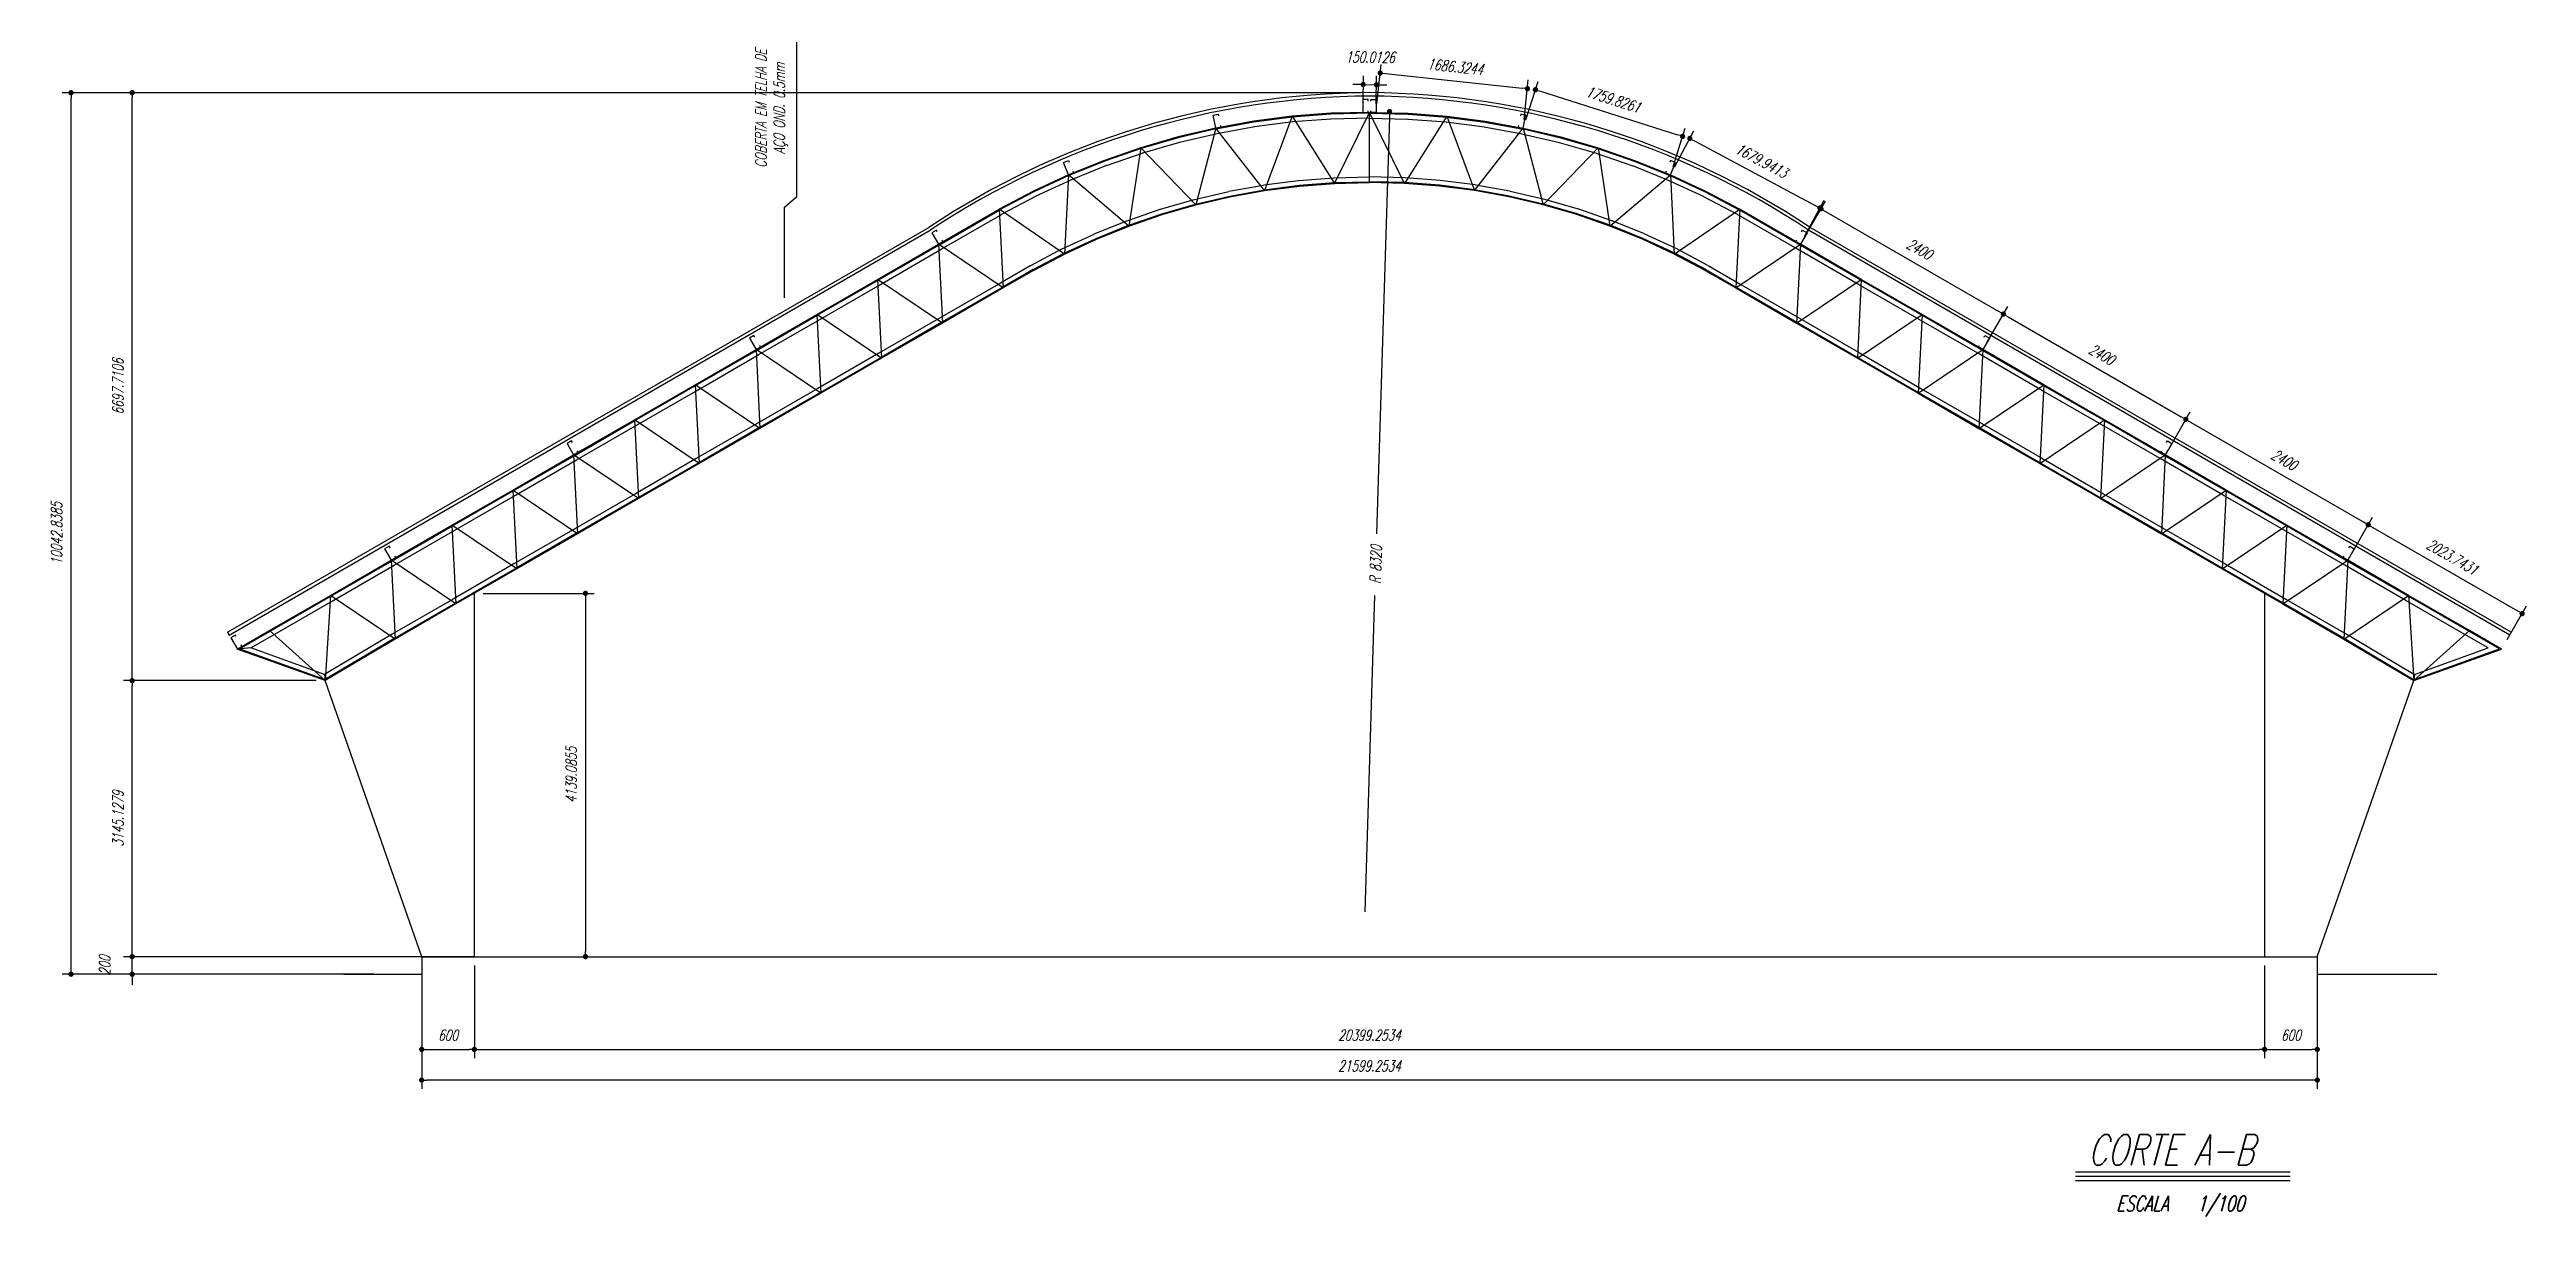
# Model space of a CAD drawing. Extents: x -187 to 453, y 281 to 902.
# Drawn here: x 304.14 to 332.37, y 408.96 to 422.26 of the extents above; entities that cross this region are included whole.
import ezdxf

# ---------------------------------------------------------------- set-up
doc = ezdxf.new("R2010")
doc.units = 0
doc.header["$MEASUREMENT"] = 0
doc.header["$PDMODE"] = 35
doc.layers.get('DEFPOINTS').update_dxf_attribs({"linetype": 'CONTINUOUS'})
for name, color, linetype in [('CARGAS', 3, 'CONTINUOUS'), ('CARIMBO', 1, 'CONTINUOUS'), ('COTA', 1, 'CONTINUOUS'), ('FORMA', 2, 'CONTINUOUS'), ('NPILAR', 4, 'CONTINUOUS'), ('PILAR', 4, 'CONTINUOUS'), ('Trelica', 2, 'CONTINUOUS')]:
    doc.layers.add(name, color=color, linetype=linetype)
doc.styles.add('E100', font='romans.shx', dxfattribs={"width": 0.7, "oblique": 15, "height": 0.125})
doc.styles.add('E140', font='romans.shx', dxfattribs={"width": 0.7, "oblique": 15, "height": 0.175})
doc.dimstyles.get("Standard").update_dxf_attribs({"dimtxt": 0.18, "dimasz": 0.18, "dimexe": 0.18, "dimexo": 0.0625, "dimgap": 0.09, "dimtad": 0, "dimtih": 1, "dimtoh": 1, "dimdec": 4, "dimzin": 0, "dimdsep": 46, "dimtxsty": 'Standard', "dimcen": 0.09, "dimadec": 0, "dimazin": 0, "dimtfac": 1, "dimtdec": 4, "dimtofl": 0, "dimtmove": 0, "dimatfit": 3, "dimfxl": 1, "dimtolj": 1, "dimtzin": 0, "dimarcsym": 0})

# ---------------------------------------------------------------- blocks, each defined once
blk = doc.blocks.new('DOT')
at = {"layer": 'CARGAS', "color": 0, "linetype": 'ByBlock'}
blk.add_line((-0.5, 0), (-1, 0), dxfattribs=at)
at = {"layer": 'CARGAS', "color": 0, "linetype": 'ByBlock', "const_width": 0.5}
blk.add_lwpolyline([(-0.25, 0, 1), (0.25, 0, 1)], format="xyb", close=True, dxfattribs=at)
blk = doc.blocks.new('*D62')
at = {"layer": 'COTA', "linetype": 'Continuous', "lineweight": -2, "transparency": 16777216}
for p, q in [((308.884, 411.922), (304.985, 411.922)), ((305.085, 411.982), (305.085, 412.042)), ((305.085, 411.722), (305.085, 411.922)), ((307.84, 411.722), (304.985, 411.722)), ((305.085, 411.662), (305.085, 411.602))]:
    blk.add_line(p, q, dxfattribs=at)
at = {"layer": 'DEFPOINTS', "color": 0, "linetype": 'Continuous', "transparency": 16777216}
for p in [(305.085, 411.922), (308.984, 411.922), (307.94, 411.722)]:
    blk.add_point(p, dxfattribs=at)
at = {"layer": 'COTA', "linetype": 'Continuous', "lineweight": -2, "transparency": 16777216, "xscale": 0.06, "yscale": 0.06, "zscale": 0.06}
for p, rotation in [((305.085, 411.922), 270), ((305.085, 411.722), 90)]:
    blk.add_blockref('DOT', p, dxfattribs=dict(at, rotation=rotation))
at = {"layer": 'COTA', "color": 2, "linetype": 'Continuous', "transparency": 16777216, "insert": (304.773, 411.822), "char_height": 0.125, "attachment_point": 5, "rotation": 90, "style": 'E100'}
blk.add_mtext('\\A1;200', dxfattribs=at)
blk = doc.blocks.new('*D63')
at = {"layer": 'COTA', "linetype": 'Continuous', "lineweight": -2, "transparency": 16777216}
for p, q in [((307.183, 415.067), (304.985, 415.067)), ((305.085, 411.982), (305.085, 415.007)), ((308.884, 411.922), (304.985, 411.922))]:
    blk.add_line(p, q, dxfattribs=at)
at = {"layer": 'DEFPOINTS', "color": 0, "linetype": 'Continuous', "transparency": 16777216}
for p in [(305.085, 415.067), (307.283, 415.067), (308.984, 411.922)]:
    blk.add_point(p, dxfattribs=at)
at = {"layer": 'COTA', "linetype": 'Continuous', "lineweight": -2, "transparency": 16777216, "xscale": 0.06, "yscale": 0.06, "zscale": 0.06}
for p, rotation in [((305.085, 415.067), 90), ((305.085, 411.922), 270)]:
    blk.add_blockref('DOT', p, dxfattribs=dict(at, rotation=rotation))
at = {"layer": 'COTA', "color": 2, "linetype": 'Continuous', "transparency": 16777216, "insert": (304.923, 413.494), "char_height": 0.125, "attachment_point": 5, "rotation": 90, "style": 'E100'}
blk.add_mtext('\\A1;3145.1279', dxfattribs=at)
blk = doc.blocks.new('*D64')
at = {"layer": 'COTA', "linetype": 'Continuous', "lineweight": -2, "transparency": 16777216}
for p, q in [((319.083, 421.764), (304.985, 421.764)), ((305.085, 415.127), (305.085, 421.704)), ((307.183, 415.067), (304.985, 415.067))]:
    blk.add_line(p, q, dxfattribs=at)
at = {"layer": 'DEFPOINTS', "color": 0, "linetype": 'Continuous', "transparency": 16777216}
for p in [(305.085, 421.764), (319.183, 421.764), (307.283, 415.067)]:
    blk.add_point(p, dxfattribs=at)
at = {"layer": 'COTA', "linetype": 'Continuous', "lineweight": -2, "transparency": 16777216, "xscale": 0.06, "yscale": 0.06, "zscale": 0.06}
for p, rotation in [((305.085, 421.764), 90), ((305.085, 415.067), 270)]:
    blk.add_blockref('DOT', p, dxfattribs=dict(at, rotation=rotation))
at = {"layer": 'COTA', "color": 2, "linetype": 'Continuous', "transparency": 16777216, "insert": (304.923, 418.416), "char_height": 0.125, "attachment_point": 5, "rotation": 90, "style": 'E100'}
blk.add_mtext('\\A1;6697.7106', dxfattribs=at)
blk = doc.blocks.new('*D65')
at = {"layer": 'COTA', "linetype": 'Continuous', "lineweight": -2, "transparency": 16777216}
for p, q in [((319.41, 421.489), (319.265, 416.739)), ((319.134, 412.434), (319.244, 416.037))]:
    blk.add_line(p, q, dxfattribs=at)
at = {"layer": 'DEFPOINTS', "color": 0, "linetype": 'Continuous', "transparency": 16777216}
for p in [(319.412, 421.549), (319.134, 412.434)]:
    blk.add_point(p, dxfattribs=at)
at = {"layer": 'COTA', "linetype": 'Continuous', "lineweight": -2, "transparency": 16777216, "xscale": 0.06, "yscale": 0.06, "zscale": 0.06, "rotation": 88.25401142877048}
blk.add_blockref('DOT', (319.412, 421.549), dxfattribs=at)
at = {"layer": 'COTA', "color": 2, "linetype": 'Continuous', "transparency": 16777216, "insert": (319.255, 416.388), "char_height": 0.125, "attachment_point": 5, "rotation": 88.254, "style": 'E100'}
blk.add_mtext('\\A1;R 8320', dxfattribs=at)
blk = doc.blocks.new('*D41')
at = {"layer": 'COTA', "linetype": 'Continuous', "lineweight": -2, "transparency": 16777216}
for p, q in [((319.11, 421.64), (319.114, 421.957)), ((319.26, 421.638), (319.264, 421.955)), ((319.052, 421.858), (318.992, 421.859)), ((319.112, 421.857), (319.262, 421.855)), ((319.322, 421.855), (319.382, 421.854))]:
    blk.add_line(p, q, dxfattribs=at)
at = {"layer": 'DEFPOINTS', "color": 0, "linetype": 'Continuous', "transparency": 16777216}
for p in [(319.262, 421.855), (319.108, 421.54), (319.258, 421.538)]:
    blk.add_point(p, dxfattribs=at)
at = {"layer": 'COTA', "linetype": 'Continuous', "lineweight": -2, "transparency": 16777216, "xscale": 0.06, "yscale": 0.06, "zscale": 0.06}
for p, rotation in [((319.112, 421.857), 359.2586855782577), ((319.262, 421.855), 179.2586855782576)]:
    blk.add_blockref('DOT', p, dxfattribs=dict(at, rotation=rotation))
at = {"layer": 'COTA', "color": 2, "linetype": 'Continuous', "transparency": 16777216, "insert": (319.191, 422.169), "char_height": 0.125, "attachment_point": 5, "rotation": 359.2587, "style": 'E100'}
blk.add_mtext('\\A1;150.0126', dxfattribs=at)
blk = doc.blocks.new('*D42')
at = {"layer": 'COTA', "linetype": 'Continuous', "lineweight": -2, "transparency": 16777216}
for p, q in [((319.269, 421.638), (319.316, 422.087)), ((319.366, 421.981), (320.923, 421.816)), ((320.946, 421.46), (320.993, 421.909))]:
    blk.add_line(p, q, dxfattribs=at)
at = {"layer": 'DEFPOINTS', "color": 0, "linetype": 'Continuous', "transparency": 16777216}
for p in [(320.983, 421.81), (319.258, 421.538), (320.935, 421.36)]:
    blk.add_point(p, dxfattribs=at)
at = {"layer": 'COTA', "linetype": 'Continuous', "lineweight": -2, "transparency": 16777216, "xscale": 0.06, "yscale": 0.06, "zscale": 0.06}
for p, rotation in [((319.306, 421.988), 173.9385632115407), ((320.983, 421.81), 353.9385632115407)]:
    blk.add_blockref('DOT', p, dxfattribs=dict(at, rotation=rotation))
at = {"layer": 'COTA', "color": 2, "linetype": 'Continuous', "transparency": 16777216, "insert": (320.162, 422.06), "char_height": 0.125, "attachment_point": 5, "rotation": 353.9386, "style": 'E100'}
blk.add_mtext('\\A1;1686.3244', dxfattribs=at)
blk = doc.blocks.new('*D43')
at = {"layer": 'COTA', "linetype": 'Continuous', "lineweight": -2, "transparency": 16777216}
for p, q in [((320.965, 421.456), (321.104, 421.893)), ((321.131, 421.78), (322.694, 421.284)), ((322.643, 420.924), (322.782, 421.361))]:
    blk.add_line(p, q, dxfattribs=at)
at = {"layer": 'DEFPOINTS', "color": 0, "linetype": 'Continuous', "transparency": 16777216}
for p in [(320.935, 421.36), (322.751, 421.266), (322.613, 420.828)]:
    blk.add_point(p, dxfattribs=at)
at = {"layer": 'COTA', "linetype": 'Continuous', "lineweight": -2, "transparency": 16777216, "xscale": 0.06, "yscale": 0.06, "zscale": 0.06}
for p, rotation in [((321.074, 421.798), 162.4095696743918), ((322.751, 421.266), 342.4095696743918)]:
    blk.add_blockref('DOT', p, dxfattribs=dict(at, rotation=rotation))
at = {"layer": 'COTA', "color": 2, "linetype": 'Continuous', "transparency": 16777216, "insert": (321.962, 421.687), "char_height": 0.125, "attachment_point": 5, "rotation": 342.4096, "style": 'E100'}
blk.add_mtext('\\A1;1759.8261', dxfattribs=at)
blk = doc.blocks.new('*D44')
at = {"layer": 'COTA', "linetype": 'Continuous', "lineweight": -2, "transparency": 16777216}
for p, q in [((322.66, 420.917), (322.881, 421.331)), ((322.887, 421.214), (324.263, 420.48)), ((324.142, 420.125), (324.363, 420.54))]:
    blk.add_line(p, q, dxfattribs=at)
at = {"layer": 'DEFPOINTS', "color": 0, "linetype": 'Continuous', "transparency": 16777216}
for p in [(322.613, 420.828), (324.316, 420.451), (324.095, 420.037)]:
    blk.add_point(p, dxfattribs=at)
at = {"layer": 'COTA', "linetype": 'Continuous', "lineweight": -2, "transparency": 16777216, "xscale": 0.06, "yscale": 0.06, "zscale": 0.06}
for p, rotation in [((322.834, 421.243), 151.8991665331276), ((324.316, 420.451), 331.8991665331276)]:
    blk.add_blockref('DOT', p, dxfattribs=dict(at, rotation=rotation))
at = {"layer": 'COTA', "color": 2, "linetype": 'Continuous', "transparency": 16777216, "insert": (323.651, 420.99), "char_height": 0.125, "attachment_point": 5, "rotation": 331.8992, "style": 'E100'}
blk.add_mtext('\\A1;1679.9413', dxfattribs=at)
blk = doc.blocks.new('*D45')
at = {"layer": 'COTA', "linetype": 'Continuous', "lineweight": -2, "transparency": 16777216}
for p, q in [((324.145, 420.124), (324.378, 420.528)), ((324.38, 420.412), (326.355, 419.272)), ((326.223, 418.924), (326.457, 419.329))]:
    blk.add_line(p, q, dxfattribs=at)
at = {"layer": 'DEFPOINTS', "color": 0, "linetype": 'Continuous', "transparency": 16777216}
for p in [(324.095, 420.037), (326.407, 419.242), (326.173, 418.837)]:
    blk.add_point(p, dxfattribs=at)
at = {"layer": 'COTA', "linetype": 'Continuous', "lineweight": -2, "transparency": 16777216, "xscale": 0.06, "yscale": 0.06, "zscale": 0.06}
for p, rotation in [((324.328, 420.442), 150.0035515601863), ((326.407, 419.242), 330.0035515601863)]:
    blk.add_blockref('DOT', p, dxfattribs=dict(at, rotation=rotation))
at = {"layer": 'COTA', "color": 2, "linetype": 'Continuous', "transparency": 16777216, "insert": (325.449, 419.983), "char_height": 0.125, "attachment_point": 5, "rotation": 330.0036, "style": 'E100'}
blk.add_mtext('\\A1;2400', dxfattribs=at)
blk = doc.blocks.new('*D46')
at = {"layer": 'COTA', "linetype": 'Continuous', "lineweight": -2, "transparency": 16777216}
for p, q in [((326.223, 418.924), (326.457, 419.329)), ((326.459, 419.212), (328.433, 418.072)), ((328.302, 417.724), (328.535, 418.129))]:
    blk.add_line(p, q, dxfattribs=at)
at = {"layer": 'DEFPOINTS', "color": 0, "linetype": 'Continuous', "transparency": 16777216}
for p in [(326.173, 418.837), (328.485, 418.042), (328.252, 417.637)]:
    blk.add_point(p, dxfattribs=at)
at = {"layer": 'COTA', "linetype": 'Continuous', "lineweight": -2, "transparency": 16777216, "xscale": 0.06, "yscale": 0.06, "zscale": 0.06}
for p, rotation in [((326.407, 419.242), 150.0035515601845), ((328.485, 418.042), 330.0035515601846)]:
    blk.add_blockref('DOT', p, dxfattribs=dict(at, rotation=rotation))
at = {"layer": 'COTA', "color": 2, "linetype": 'Continuous', "transparency": 16777216, "insert": (327.527, 418.783), "char_height": 0.125, "attachment_point": 5, "rotation": 330.0036, "style": 'E100'}
blk.add_mtext('\\A1;2400', dxfattribs=at)
blk = doc.blocks.new('*D47')
at = {"layer": 'COTA', "linetype": 'Continuous', "lineweight": -2, "transparency": 16777216}
for p, q in [((328.302, 417.724), (328.535, 418.129)), ((328.537, 418.012), (330.512, 416.872)), ((330.38, 416.524), (330.614, 416.929))]:
    blk.add_line(p, q, dxfattribs=at)
at = {"layer": 'DEFPOINTS', "color": 0, "linetype": 'Continuous', "transparency": 16777216}
for p in [(328.252, 417.637), (330.564, 416.842), (330.33, 416.437)]:
    blk.add_point(p, dxfattribs=at)
at = {"layer": 'COTA', "linetype": 'Continuous', "lineweight": -2, "transparency": 16777216, "xscale": 0.06, "yscale": 0.06, "zscale": 0.06}
for p, rotation in [((328.485, 418.042), 150.0035515601845), ((330.564, 416.842), 330.0035515601846)]:
    blk.add_blockref('DOT', p, dxfattribs=dict(at, rotation=rotation))
at = {"layer": 'COTA', "color": 2, "linetype": 'Continuous', "transparency": 16777216, "insert": (329.606, 417.583), "char_height": 0.125, "attachment_point": 5, "rotation": 330.0036, "style": 'E100'}
blk.add_mtext('\\A1;2400', dxfattribs=at)
blk = doc.blocks.new('*D48')
at = {"layer": 'COTA', "linetype": 'Continuous', "lineweight": -2, "transparency": 16777216}
for p, q in [((330.38, 416.524), (330.614, 416.929)), ((330.616, 416.812), (332.265, 415.86)), ((332.145, 415.534), (332.367, 415.917))]:
    blk.add_line(p, q, dxfattribs=at)
at = {"layer": 'DEFPOINTS', "color": 0, "linetype": 'Continuous', "transparency": 16777216}
for p in [(330.33, 416.437), (332.317, 415.83), (332.095, 415.448)]:
    blk.add_point(p, dxfattribs=at)
at = {"layer": 'COTA', "linetype": 'Continuous', "lineweight": -2, "transparency": 16777216, "xscale": 0.06, "yscale": 0.06, "zscale": 0.06}
for p, rotation in [((330.564, 416.842), 150.0035515601845), ((332.317, 415.83), 330.0035515601846)]:
    blk.add_blockref('DOT', p, dxfattribs=dict(at, rotation=rotation))
at = {"layer": 'COTA', "color": 2, "linetype": 'Continuous', "transparency": 16777216, "insert": (331.521, 416.477), "char_height": 0.125, "attachment_point": 5, "rotation": 330.0036, "style": 'E100'}
blk.add_mtext('\\A1;2023.7431', dxfattribs=at)
blk = doc.blocks.new('*D56')
at = {"layer": 'COTA', "linetype": 'Continuous', "lineweight": -2, "transparency": 16777216}
for p, q in [((308.384, 411.822), (308.384, 410.766)), ((308.984, 411.822), (308.984, 410.766)), ((308.444, 410.866), (308.924, 410.866))]:
    blk.add_line(p, q, dxfattribs=at)
at = {"layer": 'DEFPOINTS', "color": 0, "linetype": 'Continuous', "transparency": 16777216}
for p in [(308.384, 411.922), (308.984, 411.922), (308.984, 410.866)]:
    blk.add_point(p, dxfattribs=at)
at = {"layer": 'COTA', "linetype": 'Continuous', "lineweight": -2, "transparency": 16777216, "xscale": 0.06, "yscale": 0.06, "zscale": 0.06, "rotation": 180}
blk.add_blockref('DOT', (308.384, 410.866), dxfattribs=at)
at = {"layer": 'COTA', "linetype": 'Continuous', "lineweight": -2, "transparency": 16777216, "xscale": 0.06, "yscale": 0.06, "zscale": 0.06}
blk.add_blockref('DOT', (308.984, 410.866), dxfattribs=at)
at = {"layer": 'COTA', "color": 2, "linetype": 'Continuous', "transparency": 16777216, "insert": (308.684, 411.028), "char_height": 0.125, "attachment_point": 5, "style": 'E100'}
blk.add_mtext('\\A1;600', dxfattribs=at)
blk = doc.blocks.new('*D57')
at = {"layer": 'COTA', "linetype": 'Continuous', "lineweight": -2, "transparency": 16777216}
for p, q in [((308.984, 411.822), (308.984, 410.766)), ((329.383, 411.822), (329.383, 410.766)), ((309.044, 410.866), (329.323, 410.866))]:
    blk.add_line(p, q, dxfattribs=at)
at = {"layer": 'DEFPOINTS', "color": 0, "linetype": 'Continuous', "transparency": 16777216}
for p in [(308.984, 411.922), (329.383, 411.922), (329.383, 410.866)]:
    blk.add_point(p, dxfattribs=at)
at = {"layer": 'COTA', "linetype": 'Continuous', "lineweight": -2, "transparency": 16777216, "xscale": 0.06, "yscale": 0.06, "zscale": 0.06, "rotation": 180}
blk.add_blockref('DOT', (308.984, 410.866), dxfattribs=at)
at = {"layer": 'COTA', "linetype": 'Continuous', "lineweight": -2, "transparency": 16777216, "xscale": 0.06, "yscale": 0.06, "zscale": 0.06}
blk.add_blockref('DOT', (329.383, 410.866), dxfattribs=at)
at = {"layer": 'COTA', "color": 2, "linetype": 'Continuous', "transparency": 16777216, "insert": (319.183, 411.028), "char_height": 0.125, "attachment_point": 5, "style": 'E100'}
blk.add_mtext('\\A1;20399.2534', dxfattribs=at)
blk = doc.blocks.new('*D58')
at = {"layer": 'COTA', "linetype": 'Continuous', "lineweight": -2, "transparency": 16777216}
for p, q in [((329.383, 411.822), (329.383, 410.766)), ((329.983, 411.822), (329.983, 410.766)), ((329.443, 410.866), (329.923, 410.866))]:
    blk.add_line(p, q, dxfattribs=at)
at = {"layer": 'DEFPOINTS', "color": 0, "linetype": 'Continuous', "transparency": 16777216}
for p in [(329.383, 411.922), (329.983, 411.922), (329.983, 410.866)]:
    blk.add_point(p, dxfattribs=at)
at = {"layer": 'COTA', "linetype": 'Continuous', "lineweight": -2, "transparency": 16777216, "xscale": 0.06, "yscale": 0.06, "zscale": 0.06, "rotation": 180}
blk.add_blockref('DOT', (329.383, 410.866), dxfattribs=at)
at = {"layer": 'COTA', "linetype": 'Continuous', "lineweight": -2, "transparency": 16777216, "xscale": 0.06, "yscale": 0.06, "zscale": 0.06}
blk.add_blockref('DOT', (329.983, 410.866), dxfattribs=at)
at = {"layer": 'COTA', "color": 2, "linetype": 'Continuous', "transparency": 16777216, "insert": (329.683, 411.028), "char_height": 0.125, "attachment_point": 5, "style": 'E100'}
blk.add_mtext('\\A1;600', dxfattribs=at)
blk = doc.blocks.new('*D59')
at = {"layer": 'COTA', "linetype": 'Continuous', "lineweight": -2, "transparency": 16777216}
for p, q in [((329.983, 411.722), (329.983, 410.416)), ((308.384, 411.451), (308.384, 410.416)), ((329.923, 410.516), (308.444, 410.516))]:
    blk.add_line(p, q, dxfattribs=at)
at = {"layer": 'DEFPOINTS', "color": 0, "linetype": 'Continuous', "transparency": 16777216}
for p in [(329.983, 411.822), (308.384, 411.551), (308.384, 410.516)]:
    blk.add_point(p, dxfattribs=at)
at = {"layer": 'COTA', "linetype": 'Continuous', "lineweight": -2, "transparency": 16777216, "xscale": 0.06, "yscale": 0.06, "zscale": 0.06, "rotation": 180}
blk.add_blockref('DOT', (308.384, 410.516), dxfattribs=at)
at = {"layer": 'COTA', "linetype": 'Continuous', "lineweight": -2, "transparency": 16777216, "xscale": 0.06, "yscale": 0.06, "zscale": 0.06}
blk.add_blockref('DOT', (329.983, 410.516), dxfattribs=at)
at = {"layer": 'COTA', "color": 2, "linetype": 'Continuous', "transparency": 16777216, "insert": (319.183, 410.678), "char_height": 0.125, "attachment_point": 5, "style": 'E100'}
blk.add_mtext('\\A1;21599.2534', dxfattribs=at)
blk = doc.blocks.new('*D60')
at = {"layer": 'COTA', "linetype": 'Continuous', "lineweight": -2, "transparency": 16777216}
for p, q in [((306.098, 421.764), (304.288, 421.764)), ((304.388, 411.782), (304.388, 421.704)), ((306.098, 411.722), (304.288, 411.722))]:
    blk.add_line(p, q, dxfattribs=at)
at = {"layer": 'DEFPOINTS', "color": 0, "linetype": 'Continuous', "transparency": 16777216}
for p in [(304.388, 421.764), (306.198, 421.764), (306.198, 411.722)]:
    blk.add_point(p, dxfattribs=at)
at = {"layer": 'COTA', "linetype": 'Continuous', "lineweight": -2, "transparency": 16777216, "xscale": 0.06, "yscale": 0.06, "zscale": 0.06}
for p, rotation in [((304.388, 421.764), 90), ((304.388, 411.722), 270)]:
    blk.add_blockref('DOT', p, dxfattribs=dict(at, rotation=rotation))
at = {"layer": 'COTA', "color": 2, "linetype": 'Continuous', "transparency": 16777216, "insert": (304.225, 416.743), "char_height": 0.125, "attachment_point": 5, "rotation": 90, "style": 'E100'}
blk.add_mtext('\\A1;10042.8385', dxfattribs=at)
blk = doc.blocks.new('*D160')
at = {"layer": 'COTA', "linetype": 'Continuous', "lineweight": -2, "transparency": 16777216}
for p, q in [((309.084, 416.061), (310.35, 416.061)), ((310.25, 416.001), (310.25, 411.982)), ((309.084, 411.922), (310.35, 411.922))]:
    blk.add_line(p, q, dxfattribs=at)
at = {"layer": 'DEFPOINTS', "color": 0, "linetype": 'Continuous', "transparency": 16777216}
for p in [(308.984, 416.061), (308.984, 411.922), (310.25, 411.922)]:
    blk.add_point(p, dxfattribs=at)
at = {"layer": 'COTA', "linetype": 'Continuous', "lineweight": -2, "transparency": 16777216, "xscale": 0.06, "yscale": 0.06, "zscale": 0.06}
for p, rotation in [((310.25, 416.061), 90), ((310.25, 411.922), 270)]:
    blk.add_blockref('DOT', p, dxfattribs=dict(at, rotation=rotation))
at = {"layer": 'COTA', "color": 2, "linetype": 'Continuous', "transparency": 16777216, "insert": (310.087, 413.991), "char_height": 0.125, "attachment_point": 5, "rotation": 90, "style": 'E100'}
blk.add_mtext('\\A1;4139.0855', dxfattribs=at)
blk = doc.blocks.new('*D49')
at = {"layer": 'COTA', "linetype": 'Continuous', "lineweight": -2, "transparency": 16777216}
for p, q in [((312.659, 420.581), (312.659, 422.368)), ((312.517, 420.461), (312.659, 420.581)), ((312.517, 419.429), (312.517, 420.461))]:
    blk.add_line(p, q, dxfattribs=at)
at = {"layer": 'DEFPOINTS', "color": 0, "linetype": 'Continuous', "transparency": 16777216}
for p in [(-186.676, 902.155), (312.659, 420.701), (312.517, 419.329)]:
    blk.add_point(p, dxfattribs=at)
at = {"layer": 'COTA', "color": 2, "linetype": 'Continuous', "transparency": 16777216, "insert": (312.371, 421.584), "char_height": 0.125, "attachment_point": 5, "rotation": 90, "style": 'E100'}
blk.add_mtext('\\A1;COBERTA EM TELHA DE\\PAÇO OND. 0.5mm', dxfattribs=at)

msp = doc.modelspace()

# ---------------------------------------------------------------- linework, layer by layer
at = {"layer": 'COTA', "color": 1, "linetype": 'Continuous'}
msp.add_line((307.27601137, 415.13820349), (307.28284615, 415.06670022), dxfattribs=at)
at = {"layer": 'FORMA', "linetype": 'Continuous'}
for p, q in [((332.17528986, 415.58584874), (324.18700793, 420.19722526)), ((332.17528986, 415.58584874), (324.18700793, 420.19722526)), ((332.19339901, 415.61721919), (324.20511708, 420.22859572)), ((332.19339901, 415.61721919), (324.20511708, 420.22859572))]:
    msp.add_line(p, q, dxfattribs=at)
for points in [[(319.16821354, 421.66826706), (319.16821945, 421.68826706), (319.10821945, 421.68828477), (319.10821945, 421.53828477), (319.16817516, 421.53826707), (319.16818107, 421.55826706)], [(319.16821354, 421.66826706), (319.16821945, 421.68826706), (319.10821945, 421.68828477), (319.10821945, 421.53828477), (319.16817516, 421.53826707), (319.16818107, 421.55826706)], [(319.19822536, 421.66826706), (319.19821945, 421.68826706), (319.25821945, 421.68828477), (319.25821945, 421.53828477), (319.19826374, 421.53826707), (319.19825783, 421.55826706)], [(319.19822536, 421.66826706), (319.19821945, 421.68826706), (319.25821945, 421.68828477), (319.25821945, 421.53828477), (319.19826374, 421.53826707), (319.19825783, 421.55826706)], [(317.48599413, 421.39201478), (317.49006614, 421.3724337), (317.4313229, 421.36021768), (317.40082619, 421.5070848), (317.45952608, 421.51929181), (317.46359809, 421.49971073)], [(320.88044477, 421.39201478), (320.87637276, 421.3724337), (320.935116, 421.36021768), (320.9656127, 421.5070848), (320.90691282, 421.51929181), (320.90284081, 421.49971073)], [(315.80192159, 420.86940133), (315.80941442, 420.85085794), (315.75378424, 420.82837943), (315.69762904, 420.96747147), (315.75321816, 420.98993339), (315.76071099, 420.97138999)], [(322.56451731, 420.86940133), (322.55702448, 420.85085794), (322.61265466, 420.82837943), (322.66880986, 420.96747147), (322.61322074, 420.98993339), (322.60572791, 420.97138999)], [(314.2588483, 420.17965138), (314.24885446, 420.19697544), (314.19688227, 420.16699392), (314.27187442, 420.03708558), (314.32380825, 420.06704496), (314.31381441, 420.08436903)], [(324.1075906, 420.17965138), (324.11758444, 420.19697544), (324.16955663, 420.16699392), (324.09456448, 420.03708558), (324.04263065, 420.06704496), (324.05262449, 420.08436903)], [(312.18031295, 418.97978022), (312.17031911, 418.99710428), (312.11834692, 418.96712276), (312.19333907, 418.83721442), (312.2452729, 418.8671738), (312.23527906, 418.88449787)], [(326.18612595, 418.97978022), (326.19611979, 418.99710428), (326.24809198, 418.96712276), (326.17309983, 418.83721442), (326.121166, 418.8671738), (326.13115984, 418.88449787)], [(310.1017776, 417.77990906), (310.09178376, 417.79723312), (310.03981157, 417.7672516), (310.11480372, 417.63734325), (310.16673755, 417.66730264), (310.15674371, 417.68462671)], [(328.2646613, 417.77990906), (328.27465514, 417.79723312), (328.32662733, 417.7672516), (328.25163518, 417.63734325), (328.19970135, 417.66730264), (328.20969518, 417.68462671)], [(308.02324225, 416.58003789), (308.01324841, 416.59736196), (307.96127622, 416.56738044), (308.03626838, 416.43747209), (308.08820221, 416.46743148), (308.07820837, 416.48475554)], [(330.34319665, 416.58003789), (330.35319049, 416.59736196), (330.40516268, 416.56738044), (330.33017052, 416.43747209), (330.27823669, 416.46743148), (330.28823053, 416.48475554)]]:
    msp.add_lwpolyline(points, dxfattribs=at)
at = {"layer": 'PILAR', "linetype": 'Continuous'}
for p, q in [((308.98359275, 411.92157227), (308.38359275, 411.92157227)), ((308.38359275, 411.92157227), (329.98284615, 411.92157227)), ((308.38359275, 411.92157227), (308.38359275, 411.72157227)), ((329.98284615, 411.92157227), (329.98284615, 411.72157227)), ((307.49558535, 411.72157227), (308.38359275, 411.72157227)), ((329.98284615, 411.72157227), (331.34577977, 411.72157227))]:
    msp.add_line(p, q, dxfattribs=at)
at = {"layer": 'PILAR'}
msp.add_line((329.38284615, 411.92157227), (329.98284615, 411.92157227), dxfattribs=at)
at = {"layer": 'PILAR', "color": 1}
for p, q in [((327.22713248, 409.47109523), (329.6721814, 409.47109523)), ((327.22713248, 409.42109523), (329.6721814, 409.42109523)), ((327.22713248, 409.37109523), (329.6721814, 409.37109523))]:
    msp.add_line(p, q, dxfattribs=at)
at = {"layer": 'Trelica'}
for p, q in [((317.86523033, 421.43879637), (317.4313229, 421.36021768)), ((317.8670123, 421.42895643), (317.43310487, 421.35037773)), ((317.87681314, 421.37483671), (317.4429057, 421.29625801)), ((318.30258892, 421.49507903), (317.86523033, 421.43879637)), ((318.30386528, 421.48516082), (317.86650668, 421.42887816)), ((318.31088521, 421.43061065), (317.87352662, 421.374328)), ((318.30258892, 421.49507903), (317.98760327, 420.64821123)), ((318.74225403, 421.52891832), (318.30258892, 421.49507903)), ((318.30258892, 421.49507903), (318.78321994, 420.72996789)), ((318.74302142, 421.51894781), (318.30335632, 421.48510852)), ((318.74724207, 421.46410999), (318.30757697, 421.4302707)), ((319.18321945, 421.54022563), (318.74225403, 421.52891832)), ((319.18347579, 421.53022892), (318.74251037, 421.51892161)), ((319.18488564, 421.47524699), (318.74392022, 421.46393968)), ((318.78321994, 420.72996789), (319.18321945, 421.54022563)), ((319.18155326, 421.47524699), (319.62251868, 421.46393968)), ((319.18296311, 421.53022892), (319.62392853, 421.51892161)), ((319.18321945, 420.74022563), (319.18321945, 421.54022563)), ((319.18321945, 420.74022563), (319.18321945, 421.54022563)), ((319.58321896, 420.72996789), (319.18321945, 421.54022563)), ((319.18321945, 421.54022563), (319.62418487, 421.52891832)), ((320.06384997, 421.49507903), (319.58321896, 420.72996789)), ((319.61919683, 421.46410999), (320.05886193, 421.4302707)), ((319.62341748, 421.51894781), (320.06308258, 421.48510852)), ((319.62418487, 421.52891832), (320.06384997, 421.49507903)), ((320.05555369, 421.43061065), (320.49291228, 421.374328)), ((320.06257362, 421.48516082), (320.49993222, 421.42887816)), ((320.06384997, 421.49507903), (320.37883563, 420.64821123)), ((320.06384997, 421.49507903), (320.50120857, 421.43879637)), ((320.48962576, 421.37483671), (320.92353319, 421.29625801)), ((320.4994266, 421.42895643), (320.93333403, 421.35037773)), ((320.50120857, 421.43879637), (320.935116, 421.36021768)), ((316.57894339, 421.1372273), (316.16241464, 420.99335452)), ((316.58220821, 421.12777527), (316.16567945, 420.98390249)), ((316.57894339, 421.1372273), (316.4428462, 420.24411615)), ((317.0022818, 421.25962171), (316.57894339, 421.1372273)), ((317.20475529, 420.48566791), (316.57894339, 421.1372273)), ((317.00505923, 421.25001515), (316.58172081, 421.12762075)), ((317.02033504, 421.19717909), (316.59699662, 421.07478468)), ((317.4313229, 421.36021768), (317.0022818, 421.25962171)), ((317.4313229, 421.36021768), (317.0022818, 421.25962171)), ((317.43360566, 421.35048171), (317.00456457, 421.24988575)), ((317.44616085, 421.29693391), (317.01711976, 421.19633794)), ((317.4313229, 421.36021768), (317.20475529, 420.48566791)), ((317.98760327, 420.64821123), (317.4313229, 421.36021768)), ((320.37883563, 420.64821123), (320.935116, 421.36021768)), ((320.92027805, 421.29693391), (321.34931914, 421.19633794)), ((320.93283324, 421.35048171), (321.36187433, 421.24988575)), ((320.935116, 421.36021768), (321.16168361, 420.48566791)), ((320.935116, 421.36021768), (321.3641571, 421.25962171)), ((320.935116, 421.36021768), (321.3641571, 421.25962171)), ((321.16168361, 420.48566791), (321.78749551, 421.1372273)), ((321.34610386, 421.19717909), (321.76944228, 421.07478468)), ((321.36137967, 421.25001515), (321.78471809, 421.12762075)), ((321.3641571, 421.25962171), (321.78749551, 421.1372273)), ((321.78423069, 421.12777527), (322.20075945, 420.98390249)), ((321.78749551, 421.1372273), (321.92359269, 420.24411615)), ((321.78749551, 421.1372273), (322.20402426, 420.99335452)), ((315.75378424, 420.82837943), (315.3541205, 420.64273334)), ((315.75378424, 420.82837943), (315.3541205, 420.64273334)), ((315.757997, 420.81931011), (315.35833325, 420.63366401)), ((315.75378424, 420.82837943), (315.70957949, 419.9260403)), ((316.16241464, 420.99335452), (315.75378424, 420.82837943)), ((316.4428462, 420.24411615), (315.75378424, 420.82837943)), ((316.16615832, 420.98408172), (315.75752792, 420.81910663)), ((316.18674855, 420.93308131), (315.77811816, 420.76810622)), ((316.60016471, 421.07578908), (316.18363595, 420.93191629)), ((321.76627419, 421.07578908), (322.18280295, 420.93191629)), ((321.92359269, 420.24411615), (322.61265466, 420.82837943)), ((322.17969035, 420.93308131), (322.58832074, 420.76810622)), ((322.20028058, 420.98408172), (322.60891098, 420.81910663)), ((322.20402426, 420.99335452), (322.61265466, 420.82837943)), ((322.6084419, 420.81931011), (323.00810565, 420.63366401)), ((322.61265466, 420.82837943), (322.65685941, 419.9260403)), ((322.61265466, 420.82837943), (323.0123184, 420.64273334)), ((322.61265466, 420.82837943), (323.0123184, 420.64273334)), ((315.3541205, 420.64273334), (314.96471954, 420.43704263)), ((315.35879117, 420.63389112), (314.96939021, 420.42820041)), ((315.38447984, 420.5852589), (314.99507888, 420.3795682)), ((315.78116715, 420.7694288), (315.3815034, 420.58378271)), ((316.80265872, 420.437077), (317.18670205, 420.54811053)), ((317.18991733, 420.54895167), (317.579134, 420.64021013)), ((317.20247252, 420.49540387), (317.59168919, 420.58666233)), ((317.20475529, 420.48566791), (317.59397196, 420.57692636)), ((317.58238915, 420.64088602), (317.97602046, 420.7121709)), ((317.59218999, 420.58676631), (317.9858213, 420.65805118)), ((317.59397196, 420.57692636), (317.98760327, 420.64821123)), ((317.97930699, 420.71267961), (318.37606911, 420.763738)), ((317.98632692, 420.65812945), (318.38308904, 420.70918784)), ((317.98760327, 420.64821123), (318.3843654, 420.69926963)), ((318.37937735, 420.76407795), (318.7782319, 420.79477622)), ((318.383598, 420.70924014), (318.78245255, 420.7399384)), ((318.3843654, 420.69926963), (318.78321994, 420.72996789)), ((318.7815536, 420.79494653), (319.18155311, 420.80520427)), ((318.78296358, 420.7399646), (319.18296309, 420.75022234)), ((318.78321994, 420.72996789), (319.18321945, 420.74022563)), ((319.58321896, 420.72996789), (319.18321945, 420.74022563)), ((319.58347532, 420.7399646), (319.18347581, 420.75022234)), ((319.5848853, 420.79494653), (319.18488579, 420.80520427)), ((319.9820735, 420.69926963), (319.58321896, 420.72996789)), ((319.98284089, 420.70924014), (319.58398635, 420.7399384)), ((319.98706155, 420.76407795), (319.588207, 420.79477622)), ((320.37883563, 420.64821123), (319.9820735, 420.69926963)), ((320.38011198, 420.65812945), (319.98334986, 420.70918784)), ((320.38713191, 420.71267961), (319.99036979, 420.763738)), ((320.77246694, 420.57692636), (320.37883563, 420.64821123)), ((320.77424891, 420.58676631), (320.3806176, 420.65805118)), ((320.78404975, 420.64088602), (320.39041844, 420.7121709)), ((321.16168361, 420.48566791), (320.77246694, 420.57692636)), ((321.16396638, 420.49540387), (320.7747497, 420.58666233)), ((321.17652157, 420.54895167), (320.7873049, 420.64021013)), ((321.56378018, 420.437077), (321.17973685, 420.54811053)), ((322.58527175, 420.7694288), (322.9849355, 420.58378271)), ((322.98195906, 420.5852589), (323.37136002, 420.3795682)), ((323.00764773, 420.63389112), (323.39704869, 420.42820041)), ((323.0123184, 420.64273334), (323.40171936, 420.43704263)), ((314.27187442, 420.03708558), (314.96471954, 420.43704263)), ((314.27687389, 420.02842501), (314.969719, 420.42838207)), ((314.30437093, 419.98079191), (314.99721605, 420.38074896)), ((315.70957949, 419.9260403), (314.96471954, 420.43704263)), ((314.96471954, 420.43704263), (315.00990123, 419.53946313)), ((316.04781175, 420.15472758), (316.41851229, 420.30438937)), ((316.06840199, 420.10372717), (316.43910253, 420.25338895)), ((316.07214567, 420.09445437), (316.4428462, 420.24411615)), ((316.42162489, 420.30555438), (316.79949064, 420.43607261)), ((316.43958139, 420.25356819), (316.81744714, 420.38408642)), ((316.4428462, 420.24411615), (316.82071196, 420.37463438)), ((316.81793454, 420.38424094), (317.20197787, 420.49527446)), ((316.82071196, 420.37463438), (317.20475529, 420.48566791)), ((321.54572694, 420.37463438), (321.16168361, 420.48566791)), ((321.54850436, 420.38424094), (321.16446103, 420.49527446)), ((321.92359269, 420.24411615), (321.54572694, 420.37463438)), ((321.92685751, 420.25356819), (321.54899176, 420.38408642)), ((321.94481401, 420.30555438), (321.56694826, 420.43607261)), ((322.29429323, 420.09445437), (321.92359269, 420.24411615)), ((322.29803691, 420.10372717), (321.92733637, 420.25338895)), ((322.31862715, 420.15472758), (321.94792661, 420.30438937)), ((322.65685941, 419.9260403), (323.40171936, 420.43704263)), ((323.40171936, 420.43704263), (323.35653767, 419.53946313)), ((324.06206797, 419.98079191), (323.36922285, 420.38074896)), ((324.08956501, 420.02842501), (323.3967199, 420.42838207)), ((324.09456448, 420.03708558), (323.40171936, 420.43704263)), ((306.17303989, 415.61721919), (314.16132182, 420.22859572)), ((306.19114904, 415.58584874), (314.17943097, 420.19722526)), ((313.57902931, 419.63712852), (314.27187442, 420.03708558)), ((313.58402877, 419.62846796), (314.27687389, 420.02842501)), ((313.61152582, 419.58083486), (314.30437093, 419.98079191)), ((315.00990123, 419.53946313), (314.27187442, 420.03708558)), ((314.27187442, 420.03708558), (314.31705674, 419.13950499)), ((315.32596413, 419.79691663), (315.67922015, 419.98351473)), ((315.68219658, 419.98499093), (316.04476277, 420.153405)), ((315.70536673, 419.93510963), (316.06793292, 420.1035237)), ((315.70957949, 419.9260403), (316.07214567, 420.09445437)), ((322.65685941, 419.9260403), (322.29429323, 420.09445437)), ((322.66107217, 419.93510963), (322.29850598, 420.1035237)), ((322.68424232, 419.98499093), (322.32167613, 420.153405)), ((323.04047477, 419.79691663), (322.68721875, 419.98351473)), ((323.35653767, 419.53946313), (324.09456448, 420.03708558)), ((324.09456448, 420.03708558), (324.04938216, 419.13950499)), ((324.75491308, 419.58083486), (324.06206797, 419.98079191)), ((324.78241013, 419.62846796), (324.08956501, 420.02842501)), ((324.78740959, 419.63712852), (324.09456448, 420.03708558)), ((315.32382687, 419.79573582), (314.97740463, 419.59575675)), ((315.351324, 419.74810276), (315.00490175, 419.54812369)), ((315.35632347, 419.7394422), (315.00990123, 419.53946313)), ((315.35165281, 419.74828442), (315.70490882, 419.93488252)), ((315.35632347, 419.7394422), (315.70957949, 419.9260403)), ((323.01011543, 419.7394422), (322.65685941, 419.9260403)), ((323.01478609, 419.74828442), (322.66153008, 419.93488252)), ((323.01011543, 419.7394422), (323.35653767, 419.53946313)), ((323.0151149, 419.74810276), (323.36153715, 419.54812369)), ((323.04261203, 419.79573582), (323.38903427, 419.59575675)), ((312.88618419, 419.23717147), (313.57902931, 419.63712852)), ((312.89118365, 419.22851091), (313.58402877, 419.62846796)), ((312.9186807, 419.1808778), (313.61152582, 419.58083486)), ((314.31705674, 419.13950499), (313.57902931, 419.63712852)), ((313.57902931, 419.63712852), (313.62421225, 418.73954685)), ((314.97740463, 419.59575675), (314.28456014, 419.19579861)), ((315.00490175, 419.54812369), (314.31205726, 419.14816555)), ((315.00990123, 419.53946313), (314.31705674, 419.13950499)), ((323.35653767, 419.53946313), (324.04938216, 419.13950499)), ((323.36153715, 419.54812369), (324.05438164, 419.14816555)), ((323.38903427, 419.59575675), (324.08187876, 419.19579861)), ((324.04938216, 419.13950499), (324.78740959, 419.63712852)), ((324.78740959, 419.63712852), (324.74222665, 418.73954685)), ((325.4477582, 419.1808778), (324.75491308, 419.58083486)), ((325.47525525, 419.22851091), (324.78241013, 419.62846796)), ((325.48025471, 419.23717147), (324.78740959, 419.63712852)), ((312.19333907, 418.83721442), (312.88618419, 419.23717147)), ((312.19833854, 418.82855385), (312.89118365, 419.22851091)), ((312.22583558, 418.78092075), (312.9186807, 419.1808778)), ((313.62421225, 418.73954685), (312.88618419, 419.23717147)), ((312.88618419, 419.23717147), (312.93136776, 418.33958871)), ((314.28456014, 419.19579861), (313.59171565, 418.79584047)), ((314.31205726, 419.14816555), (313.61921277, 418.74820741)), ((314.31705674, 419.13950499), (313.62421225, 418.73954685)), ((324.04938216, 419.13950499), (324.74222665, 418.73954685)), ((324.05438164, 419.14816555), (324.74722613, 418.74820741)), ((324.08187876, 419.19579861), (324.77472325, 418.79584047)), ((324.74222665, 418.73954685), (325.48025471, 419.23717147)), ((325.48025471, 419.23717147), (325.43507114, 418.33958871)), ((326.14060332, 418.78092075), (325.4477582, 419.1808778)), ((326.16810036, 418.82855385), (325.47525525, 419.22851091)), ((326.17309983, 418.83721442), (325.48025471, 419.23717147)), ((311.50049396, 418.43725736), (312.19333907, 418.83721442)), ((311.50049396, 418.43725736), (312.19333907, 418.83721442)), ((312.93136776, 418.33958871), (312.19333907, 418.83721442)), ((312.19333907, 418.83721442), (312.23852327, 417.93963057)), ((325.43507114, 418.33958871), (326.17309983, 418.83721442)), ((326.17309983, 418.83721442), (326.12791563, 417.93963057)), ((326.86594494, 418.43725736), (326.17309983, 418.83721442)), ((326.86594494, 418.43725736), (326.17309983, 418.83721442)), ((311.50549342, 418.4285968), (312.19833854, 418.82855385)), ((311.53299047, 418.3809637), (312.22583558, 418.78092075)), ((313.59171565, 418.79584047), (312.89887116, 418.39588233)), ((313.61921277, 418.74820741), (312.92636828, 418.34824927)), ((313.62421225, 418.73954685), (312.93136776, 418.33958871)), ((324.74222665, 418.73954685), (325.43507114, 418.33958871)), ((324.74722613, 418.74820741), (325.44007062, 418.34824927)), ((324.77472325, 418.79584047), (325.46756774, 418.39588233)), ((326.83344843, 418.3809637), (326.14060332, 418.78092075)), ((326.86094548, 418.4285968), (326.16810036, 418.82855385)), ((310.80764884, 418.03730031), (311.50049396, 418.43725736)), ((310.8126483, 418.02863974), (311.50549342, 418.4285968)), ((310.84014535, 417.98100664), (311.53299047, 418.3809637)), ((312.23852327, 417.93963057), (311.50049396, 418.43725736)), ((311.50049396, 418.43725736), (311.54567878, 417.53967243)), ((312.89887116, 418.39588233), (312.20602667, 417.99592419)), ((312.92636828, 418.34824927), (312.2335238, 417.94829113)), ((312.93136776, 418.33958871), (312.23852327, 417.93963057)), ((325.43507114, 418.33958871), (326.12791563, 417.93963057)), ((325.44007062, 418.34824927), (326.1329151, 417.94829113)), ((325.46756774, 418.39588233), (326.16041223, 417.99592419)), ((326.12791563, 417.93963057), (326.86594494, 418.43725736)), ((326.86594494, 418.43725736), (326.82076012, 417.53967243)), ((327.52629355, 417.98100664), (326.83344843, 418.3809637)), ((327.5537906, 418.02863974), (326.86094548, 418.4285968)), ((327.55879006, 418.03730031), (326.86594494, 418.43725736)), ((310.11480372, 417.63734325), (310.80764884, 418.03730031)), ((310.11980319, 417.62868269), (310.8126483, 418.02863974)), ((311.54567878, 417.53967243), (310.80764884, 418.03730031)), ((310.80764884, 418.03730031), (310.85283429, 417.13971429)), ((312.20602667, 417.99592419), (311.51318218, 417.59596605)), ((326.16041223, 417.99592419), (326.85325672, 417.59596605)), ((326.82076012, 417.53967243), (327.55879006, 418.03730031)), ((327.55879006, 418.03730031), (327.51360461, 417.13971429)), ((328.24663571, 417.62868269), (327.5537906, 418.02863974)), ((328.25163518, 417.63734325), (327.55879006, 418.03730031)), ((310.14730023, 417.58104959), (310.84014535, 417.98100664)), ((312.2335238, 417.94829113), (311.54067931, 417.54833299)), ((312.23852327, 417.93963057), (311.54567878, 417.53967243)), ((326.12791563, 417.93963057), (326.82076012, 417.53967243)), ((326.1329151, 417.94829113), (326.82575959, 417.54833299)), ((328.21913866, 417.58104959), (327.52629355, 417.98100664)), ((309.42195861, 417.2373862), (310.11480372, 417.63734325)), ((309.42695807, 417.22872564), (310.11980319, 417.62868269)), ((309.45445512, 417.18109253), (310.14730023, 417.58104959)), ((310.85283429, 417.13971429), (310.11480372, 417.63734325)), ((310.11480372, 417.63734325), (310.1599898, 416.73975615)), ((311.51318218, 417.59596605), (310.82033769, 417.19600791)), ((311.54067931, 417.54833299), (310.84783482, 417.14837485)), ((311.54567878, 417.53967243), (310.85283429, 417.13971429)), ((326.82076012, 417.53967243), (327.51360461, 417.13971429)), ((326.82575959, 417.54833299), (327.51860408, 417.14837485)), ((326.85325672, 417.59596605), (327.54610121, 417.19600791)), ((327.51360461, 417.13971429), (328.25163518, 417.63734325)), ((328.25163518, 417.63734325), (328.2064491, 416.73975615)), ((328.91198378, 417.18109253), (328.21913866, 417.58104959)), ((328.93948083, 417.22872564), (328.24663571, 417.62868269)), ((328.94448029, 417.2373862), (328.25163518, 417.63734325)), ((308.72911349, 416.83742915), (309.42195861, 417.2373862)), ((308.73411295, 416.82876858), (309.42695807, 417.22872564)), ((308.76161, 416.78113548), (309.45445512, 417.18109253)), ((310.1599898, 416.73975615), (309.42195861, 417.2373862)), ((309.42195861, 417.2373862), (309.46714531, 416.33979801)), ((310.82033769, 417.19600791), (310.12749321, 416.79604977)), ((310.84783482, 417.14837485), (310.15499033, 416.74841671)), ((310.85283429, 417.13971429), (310.1599898, 416.73975615)), ((327.51360461, 417.13971429), (328.2064491, 416.73975615)), ((327.51860408, 417.14837485), (328.21144857, 416.74841671)), ((327.54610121, 417.19600791), (328.23894569, 416.79604977)), ((328.2064491, 416.73975615), (328.94448029, 417.2373862)), ((328.94448029, 417.2373862), (328.89929358, 416.33979801)), ((329.6048289, 416.78113548), (328.91198378, 417.18109253)), ((329.63232594, 416.82876858), (328.93948083, 417.22872564)), ((329.63732541, 416.83742915), (328.94448029, 417.2373862)), ((308.03626838, 416.43747209), (308.72911349, 416.83742915)), ((308.04126784, 416.42881153), (308.73411295, 416.82876858)), ((308.06876489, 416.38117843), (308.76161, 416.78113548)), ((309.46714531, 416.33979801), (308.72911349, 416.83742915)), ((308.72911349, 416.83742915), (308.77430083, 415.93983987)), ((310.12749321, 416.79604977), (309.43464872, 416.39609163)), ((310.15499033, 416.74841671), (309.46214584, 416.34845857)), ((310.1599898, 416.73975615), (309.46714531, 416.33979801)), ((328.2064491, 416.73975615), (328.89929358, 416.33979801)), ((328.21144857, 416.74841671), (328.90429306, 416.34845857)), ((328.23894569, 416.79604977), (328.93179018, 416.39609163)), ((328.89929358, 416.33979801), (329.63732541, 416.83742915)), ((329.63732541, 416.83742915), (329.59213807, 415.93983987)), ((330.29767401, 416.38117843), (329.6048289, 416.78113548)), ((330.32517106, 416.42881153), (329.63232594, 416.82876858)), ((330.33017052, 416.43747209), (329.63732541, 416.83742915)), ((307.34342326, 416.03751504), (308.03626838, 416.43747209)), ((307.34842272, 416.02885448), (308.04126784, 416.42881153)), ((307.37591977, 415.98122137), (308.06876489, 416.38117843)), ((308.77430083, 415.93983987), (308.03626838, 416.43747209)), ((308.03626838, 416.43747209), (308.08145634, 415.53988173)), ((309.43464872, 416.39609163), (308.74180423, 415.99613349)), ((309.46214584, 416.34845857), (308.76930135, 415.94850043)), ((309.46714531, 416.33979801), (308.77430083, 415.93983987)), ((328.89929358, 416.33979801), (329.59213807, 415.93983987)), ((328.90429306, 416.34845857), (329.59713755, 415.94850043)), ((328.93179018, 416.39609163), (329.62463467, 415.99613349)), ((329.59213807, 415.93983987), (330.33017052, 416.43747209)), ((330.33017052, 416.43747209), (330.28498256, 415.53988173)), ((330.99051913, 415.98122137), (330.29767401, 416.38117843)), ((331.01801618, 416.02885448), (330.32517106, 416.42881153)), ((331.02301564, 416.03751504), (330.33017052, 416.43747209)), ((306.65057814, 415.63755799), (307.34342326, 416.03751504)), ((306.65557761, 415.62889742), (307.34842272, 416.02885448)), ((307.34342326, 416.03751504), (307.28284615, 415.06670022)), ((308.08145634, 415.53988173), (307.34342326, 416.03751504)), ((308.98359275, 416.06080276), (308.98359275, 412.72157227)), ((329.38284615, 416.06080276), (329.38284615, 412.72157227)), ((330.28498256, 415.53988173), (331.02301564, 416.03751504)), ((331.71086129, 415.62889742), (331.01801618, 416.02885448)), ((331.02301564, 416.03751504), (331.08359275, 415.06670022)), ((331.71586076, 415.63755799), (331.02301564, 416.03751504)), ((306.68307465, 415.58126432), (307.37591977, 415.98122137)), ((308.74180423, 415.99613349), (308.04895974, 415.59617535)), ((308.76930135, 415.94850043), (308.07645686, 415.54854229)), ((308.77430083, 415.93983987), (308.08145634, 415.53988173)), ((329.59213807, 415.93983987), (330.28498256, 415.53988173)), ((329.59713755, 415.94850043), (330.28998204, 415.54854229)), ((329.62463467, 415.99613349), (330.31747916, 415.59617535)), ((331.68336425, 415.58126432), (330.99051913, 415.98122137)), ((306.17303989, 415.61721919), (306.19114904, 415.58584874)), ((306.28284615, 415.42527821), (306.65057814, 415.63755799)), ((306.30716774, 415.42777169), (306.65557761, 415.62889742)), ((306.43683022, 415.43911538), (306.68307465, 415.58126432)), ((307.28284615, 415.06670022), (306.65057814, 415.63755799)), ((308.04832276, 415.5958028), (307.27601137, 415.13820349)), ((308.07635886, 415.54848497), (307.27774868, 415.07530346)), ((308.08145634, 415.53988173), (307.28284615, 415.06670022)), ((330.28498256, 415.53988173), (331.08359275, 415.06670022)), ((330.29008004, 415.54848497), (331.08869022, 415.07530346)), ((330.31811614, 415.5958028), (331.09042753, 415.13820349)), ((331.08359275, 415.06670022), (331.71586076, 415.63755799)), ((331.92960868, 415.43911538), (331.68336425, 415.58126432)), ((332.05927116, 415.42777169), (331.71086129, 415.62889742)), ((332.08359275, 415.42527821), (331.71586076, 415.63755799)), ((307.28284615, 415.06670022), (306.28284615, 415.42527821)), ((306.43683022, 415.43911538), (306.28359275, 415.4257092)), ((307.28622149, 415.07611336), (306.30584236, 415.42765573)), ((307.27601137, 415.13820349), (306.43683022, 415.43911538)), ((331.08021741, 415.07611336), (332.06059654, 415.42765573)), ((331.08359275, 415.06670022), (332.08359275, 415.42527821)), ((331.09042753, 415.13820349), (331.92960868, 415.43911538)), ((308.38359275, 411.92157227), (307.28284615, 415.06670022)), ((329.98284615, 411.92157227), (331.08284615, 415.06670022)), ((331.09042753, 415.13820349), (331.08359275, 415.06670022)), ((308.98359275, 412.72157227), (308.98359275, 411.92157227)), ((329.38284615, 412.72157227), (329.38284615, 411.92157227))]:
    msp.add_line(p, q, dxfattribs=at)
msp.add_lwpolyline([(306.27056662, 415.568275), (306.26057278, 415.58559906), (306.20860059, 415.55561755), (306.28359275, 415.4257092), (306.33552658, 415.45566859), (306.32553274, 415.47299265)], dxfattribs=at)
for centre, radius, start, end in [((319.2324692, 412.62501677), 9.13952672, 90.308748666, 123.700994022), ((319.23233107, 412.60661102), 9.11861964, 90.30858858, 123.650807704), ((319.1339697, 412.62501677), 9.13952672, 56.299005978, 89.691251334), ((319.13410783, 412.60661102), 9.11861964, 56.349192296, 89.69141142)]:
    msp.add_arc(centre, radius, start, end, dxfattribs=at)

# ---------------------------------------------------------------- texts
at = {"layer": 'CARIMBO', "style": 'E140', "oblique": 15, "width": 0.7}
msp.add_text('ESCALA   1/100', height=0.1750875, dxfattribs=at).set_placement((327.69508154, 409.02118985))
at = {"layer": 'NPILAR', "color": 3, "style": 'E140', "oblique": 15, "width": 0.7}
msp.add_text('CORTE A-B', height=0.35, dxfattribs=at).set_placement((327.37020916, 409.54522885))

# ---------------------------------------------------------------- dimensions: what is measured, and where the dimension line sits
at = {"layer": 'COTA', "linetype": 'Continuous'}
dim = msp.add_ordinate_dim(feature_location=(312.5171877, 419.32909087), offset=(0.1413517, 1.37156991), dtype=1, origin=(-186.67641555, 902.15526211), text='COBERTA EM TELHA DE\\PAÇO OND. 0.5mm', dimstyle='Standard', override={"dimscale": 0.1, "dimtxt": 0.125, "dimasz": 0.6, "dimexe": 1, "dimexo": 1, "dimgap": 1, "dimtad": 1, "dimtih": 0, "dimtoh": 0, "dimlfac": 1000, "dimzin": 12, "dimtxsty": 'E100', "dimblk1": 'DOT', "dimblk2": 'DOT', "dimsah": 1, "dimcen": 0.3, "dimclrd": 256, "dimclre": 256, "dimclrt": 2, "dimadec": 2, "dimtofl": 1, "dimtmove": 2, "dimldrblk": 'DOT', "dimtvp": 1, "dimtzin": 12}, dxfattribs=at)
dim.commit()
dim.dimension.update_dxf_attribs({"geometry": '*D49', "text_midpoint": (312.3710394, 421.58425359)})
for p1, p2, distance, picture, middle in [((319.10821945, 421.54022563), (319.25821945, 421.53828477), 0.3171601, '*D41', (319.191366, 422.1688626)), ((319.25821945, 421.53828477), (320.935116, 421.36021768), 0.45185812, '*D42', (320.16154075, 422.06017462)), ((320.935116, 421.36021768), (322.61265466, 420.82837943), 0.45919511, '*D43', (321.96176823, 421.68692392)), ((322.61265466, 420.82837943), (324.09456448, 420.03708558), 0.46961667, '*D44', (323.65135214, 420.99033527)), ((324.09456448, 420.03708558), (326.17309983, 418.83721442), 0.46737495, '*D45', (325.44873581, 419.98265723))]:
    dim = msp.add_aligned_dim(p1=p1, p2=p2, distance=distance, dimstyle='Standard', override={"dimscale": 0.1, "dimtxt": 0.125, "dimasz": 0.6, "dimexe": 1, "dimexo": 1, "dimgap": 1, "dimtad": 1, "dimtih": 0, "dimtoh": 0, "dimlfac": 1000, "dimzin": 12, "dimtxsty": 'E100', "dimblk1": 'DOT', "dimblk2": 'DOT', "dimsah": 1, "dimcen": 0.3, "dimclrd": 256, "dimclre": 256, "dimclrt": 2, "dimadec": 2, "dimtofl": 1, "dimtmove": 2, "dimldrblk": 'DOT', "dimtvp": 1, "dimtzin": 12}, dxfattribs=at)
    dim.commit()
    dim.dimension.update_dxf_attribs({"geometry": picture, "text_midpoint": middle})
for base, p1, p2, angle, picture, middle in [((304.38792598, 421.76441079), (306.19771363, 411.72157227), (306.19771363, 421.76441079), 270, '*D60', (304.22542598, 416.74299153)), ((305.08528223, 421.76441079), (307.28284615, 415.06670022), (319.18321945, 421.76441079), 270, '*D64', (304.92278223, 418.41555551)), ((328.48529756, 418.04211632), (326.17309983, 418.83721442), (328.25163518, 417.63734325), 150.00355156, '*D46', (327.52727116, 418.78278606)), ((330.56383291, 416.84224516), (328.25163518, 417.63734325), (330.33017052, 416.43747209), 150.00355156, '*D47', (329.60580651, 417.5829149)), ((332.31650857, 415.83048224), (330.33017052, 416.43747209), (332.09544316, 415.4475309), 150.00355156, '*D48', (331.52141202, 416.47709786)), ((310.24984751, 411.92157227), (308.98359275, 416.06065776), (308.98359275, 411.92157227), 270, '*D160', (310.08734751, 413.99111502)), ((305.08528223, 415.0667002227), (308.9835927484, 411.9215722743), (307.2828461512, 415.0667002227), 270, '*D63', (304.92278223, 413.4941362485)), ((305.08528223, 411.92157227), (307.93958905, 411.72157227), (308.98359275, 411.92157227), 270, '*D62', (304.77278223, 411.82157227))]:
    dim = msp.add_linear_dim(base=base, p1=p1, p2=p2, angle=angle, dimstyle='Standard', override={"dimscale": 0.1, "dimtxt": 0.125, "dimasz": 0.6, "dimexe": 1, "dimexo": 1, "dimgap": 1, "dimtad": 1, "dimtih": 0, "dimtoh": 0, "dimlfac": 1000, "dimzin": 12, "dimtxsty": 'E100', "dimblk1": 'DOT', "dimblk2": 'DOT', "dimsah": 1, "dimcen": 0.3, "dimclrd": 256, "dimclre": 256, "dimclrt": 2, "dimadec": 2, "dimtofl": 1, "dimtmove": 2, "dimldrblk": 'DOT', "dimtvp": 1, "dimtzin": 12}, dxfattribs=at)
    dim.commit()
    dim.dimension.update_dxf_attribs({"geometry": picture, "text_midpoint": middle})
dim = msp.add_radius_dim(center=(319.13410783, 412.43417299), mpoint=(319.4119388, 421.54855909), text='R 8320', dimstyle='Standard', override={"dimscale": 0.1, "dimtxt": 0.125, "dimasz": 0.6, "dimexe": 1, "dimexo": 1, "dimgap": 1, "dimtad": 1, "dimtih": 0, "dimtoh": 0, "dimlfac": 1000, "dimzin": 12, "dimtxsty": 'E100', "dimblk1": 'DOT', "dimblk2": 'DOT', "dimsah": 1, "dimcen": 0.3, "dimclrd": 256, "dimclre": 256, "dimclrt": 2, "dimadec": 2, "dimtofl": 1, "dimtmove": 2, "dimldrblk": 'DOT', "dimtvp": 1, "dimtzin": 12}, dxfattribs=at)
dim.commit()
dim.dimension.update_dxf_attribs({"geometry": '*D65', "text_midpoint": (319.25463576, 416.38815288), "dimtype": 164})
for base, p1, p2, picture, middle in [((308.98359275, 410.86565019), (308.38359275, 411.92157227), (308.98359275, 411.92157227), '*D56', (308.68359275, 411.02815019)), ((308.38359275, 410.51595996), (329.98284615, 411.82157227), (308.38359275, 411.5513816), '*D59', (319.18321945, 410.67845996)), ((329.38284615, 410.86565019), (308.98359275, 411.92157227), (329.38284615, 411.92157227), '*D57', (319.18321945, 411.02815019)), ((329.98284615, 410.86565019), (329.38284615, 411.92157227), (329.98284615, 411.92157227), '*D58', (329.68284615, 411.02815019))]:
    dim = msp.add_linear_dim(base=base, p1=p1, p2=p2, dimstyle='Standard', override={"dimscale": 0.1, "dimtxt": 0.125, "dimasz": 0.6, "dimexe": 1, "dimexo": 1, "dimgap": 1, "dimtad": 1, "dimtih": 0, "dimtoh": 0, "dimlfac": 1000, "dimzin": 12, "dimtxsty": 'E100', "dimblk1": 'DOT', "dimblk2": 'DOT', "dimsah": 1, "dimcen": 0.3, "dimclrd": 256, "dimclre": 256, "dimclrt": 2, "dimadec": 2, "dimtofl": 1, "dimtmove": 2, "dimldrblk": 'DOT', "dimtvp": 1, "dimtzin": 12}, dxfattribs=at)
    dim.commit()
    dim.dimension.update_dxf_attribs({"geometry": picture, "text_midpoint": middle})

doc.saveas('drawing.dxf')
